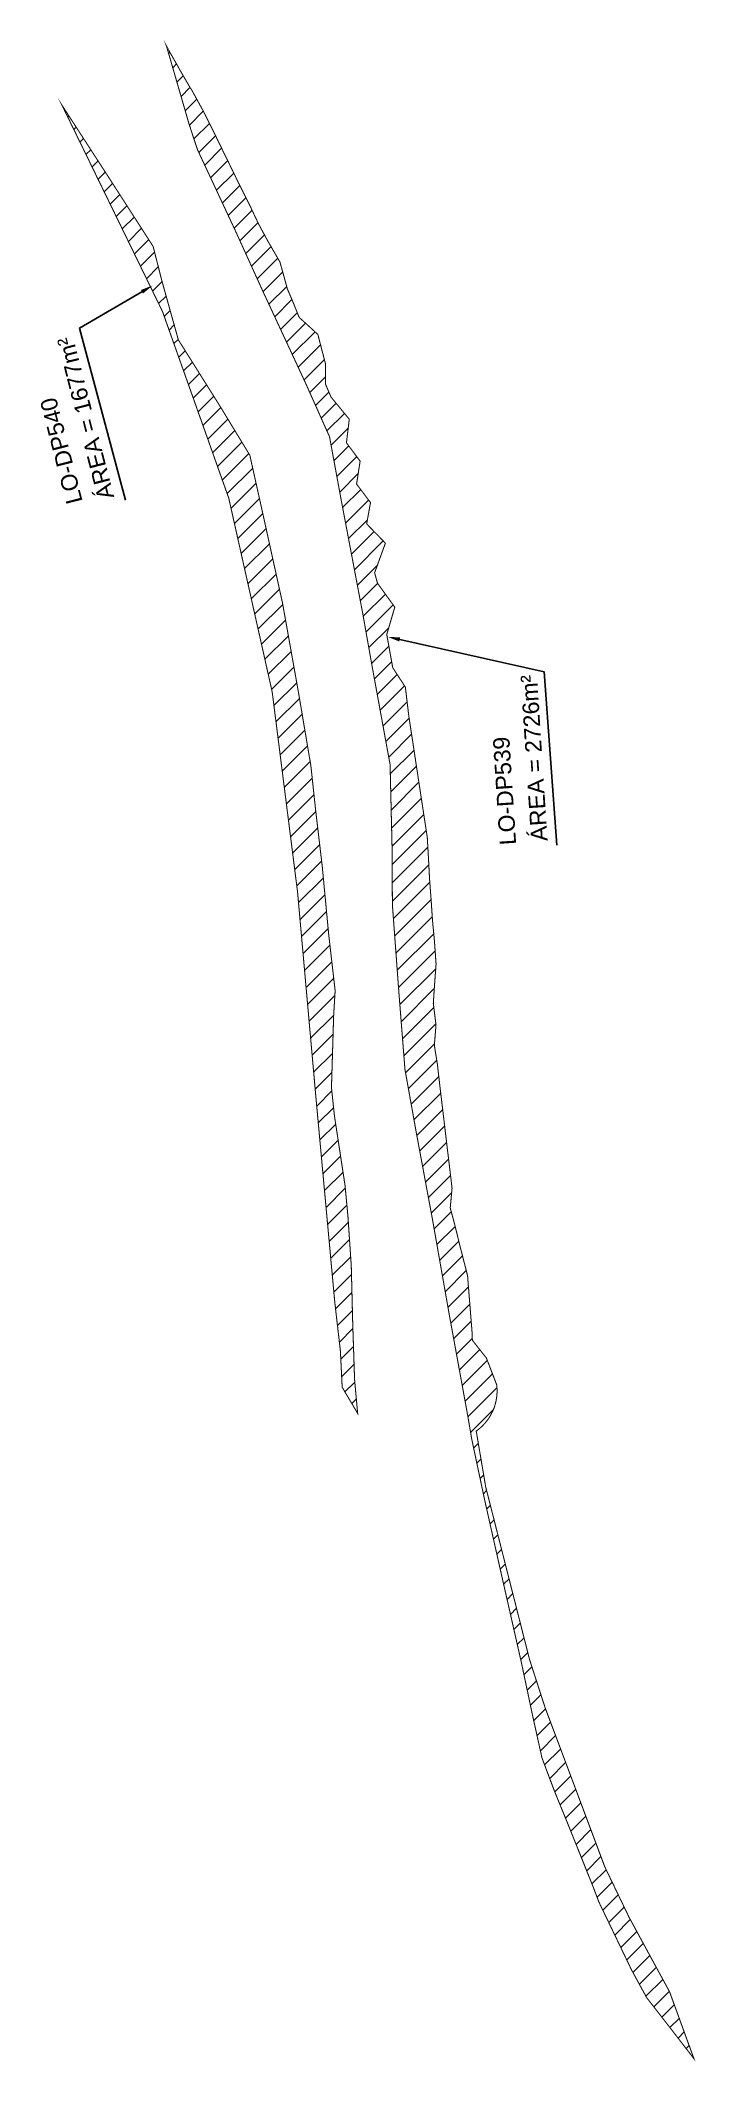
# Model space of a CAD drawing. Header units: metres. Extents: x 287051 to 328239, y 7396995 to 7466021.
# Drawn here: x 301695.1 to 301854.2, y 7442081.8 to 7442573.1 of the extents above; entities that cross this region are included whole.
import ezdxf

# ---------------------------------------------------------------- set-up
doc = ezdxf.new("R2010")
doc.units = ezdxf.units.M
doc.header["$LTSCALE"] = 10
doc.layers.add('DESAPROPRIAÇÃO', color=160, linetype='Continuous')
doc.layers.add('U-HZ-TEXTO-DESAP', color=2, linetype='Continuous')
doc.styles.add('ARIAL', font='arial.ttf')

msp = doc.modelspace()

# ---------------------------------------------------------------- texts
at = {"layer": 'U-HZ-TEXTO-DESAP', "style": 'ARIAL'}
for s, rotation, p in [('ÁREA = 1677m²', 104.3874, (301712.98, 7442462.08, -1456.34)), ('                                                               LO-DP540', 104.3874, (301729.63, 7442366.27, -1456.34)), ('ÁREA = 2726m²', 93.6681, (301818.24, 7442378.52, -1470.34)), ('  LO-DP539', 93.6681, (301810.8, 7442374.49, -1470.34))]:
    msp.add_text(s, height=4, rotation=rotation, dxfattribs=at).set_placement(p)

# ---------------------------------------------------------------- hatches: boundary and pattern name
at = {"layer": 'DESAPROPRIAÇÃO', "transparency": 33554687}
h = msp.add_hatch(dxfattribs=at)
h.set_pattern_fill('ANSI31', color=256)
h.paths.add_polyline_path([(301725.64, 7442571.75), (301726.73, 7442569.77), (301729.32, 7442565.2), (301731.49, 7442561.44), (301731.75, 7442561.1), (301734.47, 7442556.14), (301736.82, 7442551.48), (301738.99, 7442547.01), (301741.25, 7442542.38), (301743.47, 7442537.81), (301745.82, 7442533.13), (301748.01, 7442528.5), (301750.32, 7442524.23), (301753.23, 7442519.19), (301755.03, 7442512.66), (301756.39, 7442509.48), (301757.9, 7442505.74), (301762.43, 7442501.61), (301764.26, 7442494.56), (301764.29, 7442489.52), (301765.63, 7442486.37), (301770.07, 7442480.99), (301769.37, 7442475.26), (301772.7, 7442470.79), (301771.84, 7442465.22), (301775.22, 7442460.73), (301774.29, 7442455.55), (301778.84, 7442450.86), (301776.22, 7442443.66), (301776.92, 7442441.13), (301781.12, 7442435.31), (301779.17, 7442428.65), (301779.88, 7442424.71), (301780.62, 7442420.6), (301783.69, 7442415.86), (301784.53, 7442408.8), (301785.23, 7442404.22), (301785.76, 7442400.72), (301786.55, 7442395.5), (301787.45, 7442389.6), (301788.21, 7442384.59), (301789.01, 7442379.37), (301789.31, 7442374.11), (301789.57, 7442369.15), (301789.96, 7442363.95), (301790.28, 7442359.14), (301790.74, 7442354.3), (301791.15, 7442348.54), (301790.76, 7442343.3), (301790.48, 7442338.97), (301791.13, 7442333.76), (301790.73, 7442328.79), (301791.47, 7442324.21), (301792.06, 7442319.01), (301793.2, 7442309.42), (301793.77, 7442304.61), (301794.35, 7442299.8), (301795.03, 7442294.06), (301794.59, 7442289.29), (301795.68, 7442285.23), (301796.85, 7442280.42), (301798.8, 7442272.8), (301799.01, 7442270.1), (301799.41, 7442265.08), (301799.9, 7442258.92), (301799.95, 7442257.37), (301800.05, 7442257.01), (301803.37, 7442252.78), (301805.87, 7442246.29), (301805.91, 7442245.87), (301805.94, 7442245.46), (301805.96, 7442245.04), (301805.96, 7442244.63), (301805.95, 7442244.21), (301805.92, 7442243.79), (301805.88, 7442243.38), (301805.82, 7442242.96), (301805.75, 7442242.55), (301805.67, 7442242.15), (301805.57, 7442241.74), (301805.45, 7442241.34), (301805.33, 7442240.94), (301805.19, 7442240.55), (301805.03, 7442240.16), (301804.86, 7442239.78), (301804.68, 7442239.41), (301804.49, 7442239.04), (301804.28, 7442238.67), (301804.06, 7442238.32), (301803.83, 7442237.97), (301803.58, 7442237.64), (301803.33, 7442237.31), (301803.06, 7442236.99), (301802.78, 7442236.68), (301802.49, 7442236.38), (301802.19, 7442236.08), (301801.88, 7442235.8), (301801.57, 7442235.54), (301801.24, 7442235.28), (301800.9, 7442235.03), (301803.21, 7442221.43), (301813.84, 7442179.55), (301815.45, 7442174.56), (301817.64, 7442167.77), (301822.06, 7442155.99), (301832.13, 7442129.1), (301838.06, 7442116.78), (301847.86, 7442098.74), (301853.78, 7442082.48), (301848.93, 7442088.77), (301842.29, 7442097.33), (301838.68, 7442103.95), (301830.71, 7442120.52), (301829.4, 7442123.99), (301823.35, 7442139.07), (301819.85, 7442147.64), (301816.87, 7442155.58), (301814.55, 7442166.07), (301811.88, 7442178.72), (301806.67, 7442201.72), (301802.94, 7442218.33), (301799.81, 7442233.08), (301798.77, 7442239.15), (301794.34, 7442263.41), (301790.21, 7442286.84), (301788.23, 7442297.46), (301786.27, 7442307.98), (301783.59, 7442322.95), (301782.08, 7442342.1), (301780.54, 7442362.94), (301780.45, 7442377.37), (301780.29, 7442384.04), (301779.98, 7442397.05), (301775.66, 7442420.66), (301773.33, 7442433.79), (301768.06, 7442461.58), (301765.27, 7442476.72), (301759.46, 7442489.74), (301750.47, 7442509.1), (301749.26, 7442511.69), (301742.32, 7442526.97), (301733.18, 7442546.55), (301733.11, 7442546.75), (301731.18, 7442552.64), (301725.69, 7442571.61)])
h = msp.add_hatch(dxfattribs=at)
h.set_pattern_fill('ANSI31', color=256)
h.paths.add_polyline_path([(301711.53, 7442539.93), (301722.42, 7442522.99), (301724.54, 7442514.65), (301728.55, 7442500.28), (301738.62, 7442484.24), (301745.91, 7442472.23), (301749.84, 7442454.53), (301753.86, 7442436.25), (301757.74, 7442414.5), (301760.73, 7442396.8), (301761.88, 7442386.09), (301763.5, 7442372.31), (301765.05, 7442355.91), (301766.63, 7442342.09), (301766.27, 7442336), (301765.74, 7442318.48), (301766.46, 7442311.67), (301769.04, 7442294.73), (301769.75, 7442287.13), (301770.55, 7442275.19), (301770.9, 7442261.29), (301771.35, 7442247.61), (301772.1, 7442239.32), (301768.34, 7442245.69), (301767.91, 7442254.48), (301766.54, 7442266.4), (301761.93, 7442316.5), (301757.5, 7442366.1), (301751.34, 7442414.71), (301740.79, 7442461.81), (301724.69, 7442507.19), (301700.3, 7442557.29)])

# ---------------------------------------------------------------- linework, layer by layer
at = {"layer": 'DESAPROPRIAÇÃO', "transparency": 33554687, "const_width": 0.25, "flags": 128}
for points in [[(301725.64, 7442571.75), (301726.73, 7442569.77), (301729.32, 7442565.2), (301731.49, 7442561.44), (301731.75, 7442561.1), (301734.47, 7442556.14), (301736.82, 7442551.48), (301738.99, 7442547.01), (301741.25, 7442542.38), (301743.47, 7442537.81), (301745.82, 7442533.13), (301748.01, 7442528.5), (301750.32, 7442524.23), (301753.23, 7442519.19), (301755.03, 7442512.66), (301756.39, 7442509.48), (301757.9, 7442505.74), (301762.43, 7442501.61), (301764.26, 7442494.56), (301764.29, 7442489.52), (301765.63, 7442486.37), (301770.07, 7442480.99), (301769.37, 7442475.26), (301772.7, 7442470.79), (301771.84, 7442465.22), (301775.22, 7442460.73), (301774.29, 7442455.55), (301778.84, 7442450.86), (301776.22, 7442443.66), (301776.92, 7442441.13), (301781.12, 7442435.31), (301779.17, 7442428.65), (301779.88, 7442424.71), (301780.62, 7442420.6), (301783.69, 7442415.86), (301784.53, 7442408.8), (301785.23, 7442404.22), (301785.76, 7442400.72), (301786.55, 7442395.5), (301787.45, 7442389.6), (301788.21, 7442384.59), (301789.01, 7442379.37), (301789.31, 7442374.11), (301789.57, 7442369.15), (301789.96, 7442363.95), (301790.28, 7442359.14), (301790.74, 7442354.3), (301791.15, 7442348.54), (301790.76, 7442343.3), (301790.48, 7442338.97), (301791.13, 7442333.76), (301790.73, 7442328.79), (301791.47, 7442324.21), (301792.06, 7442319.01), (301793.2, 7442309.42), (301793.77, 7442304.61), (301794.35, 7442299.8), (301795.03, 7442294.06), (301794.59, 7442289.29), (301795.68, 7442285.23), (301796.85, 7442280.42), (301798.8, 7442272.8), (301799.01, 7442270.1), (301799.41, 7442265.08), (301799.9, 7442258.92), (301799.95, 7442257.37), (301800.05, 7442257.01), (301803.37, 7442252.78), (301805.87, 7442246.29), (301805.91, 7442245.87), (301805.94, 7442245.46), (301805.96, 7442245.04), (301805.96, 7442244.63), (301805.95, 7442244.21), (301805.92, 7442243.79), (301805.88, 7442243.38), (301805.82, 7442242.96), (301805.75, 7442242.55), (301805.67, 7442242.15), (301805.57, 7442241.74), (301805.45, 7442241.34), (301805.33, 7442240.94), (301805.19, 7442240.55), (301805.03, 7442240.16), (301804.86, 7442239.78), (301804.68, 7442239.41), (301804.49, 7442239.04), (301804.28, 7442238.67), (301804.06, 7442238.32), (301803.83, 7442237.97), (301803.58, 7442237.64), (301803.33, 7442237.31), (301803.06, 7442236.99), (301802.78, 7442236.68), (301802.49, 7442236.38), (301802.19, 7442236.08), (301801.88, 7442235.8), (301801.57, 7442235.54), (301801.24, 7442235.28), (301800.9, 7442235.03), (301803.21, 7442221.43), (301813.84, 7442179.55), (301815.45, 7442174.56), (301817.64, 7442167.77), (301822.06, 7442155.99), (301832.13, 7442129.1), (301838.06, 7442116.78), (301847.86, 7442098.74), (301853.78, 7442082.48), (301853.78, 7442082.48), (301848.93, 7442088.77), (301842.29, 7442097.33), (301838.68, 7442103.95), (301830.71, 7442120.52), (301829.4, 7442123.99), (301823.35, 7442139.07), (301819.85, 7442147.64), (301816.87, 7442155.58), (301814.55, 7442166.07), (301811.88, 7442178.72), (301806.67, 7442201.72), (301802.94, 7442218.33), (301799.81, 7442233.08), (301798.77, 7442239.15), (301794.34, 7442263.41), (301790.21, 7442286.84), (301788.23, 7442297.46), (301786.27, 7442307.98), (301783.59, 7442322.95), (301782.08, 7442342.1), (301780.54, 7442362.94), (301780.45, 7442377.37), (301780.29, 7442384.04), (301779.98, 7442397.05), (301775.66, 7442420.66), (301773.33, 7442433.79), (301768.06, 7442461.58), (301765.27, 7442476.72), (301759.46, 7442489.74), (301750.47, 7442509.1), (301749.26, 7442511.69), (301742.32, 7442526.97), (301733.18, 7442546.55), (301733.11, 7442546.75), (301731.18, 7442552.64), (301725.69, 7442571.61)], [(301711.53, 7442539.93), (301722.42, 7442522.99), (301724.54, 7442514.65), (301728.55, 7442500.28), (301738.62, 7442484.24), (301745.91, 7442472.23), (301749.84, 7442454.53), (301753.86, 7442436.25), (301757.74, 7442414.5), (301760.73, 7442396.8), (301761.88, 7442386.09), (301763.5, 7442372.31), (301765.05, 7442355.91), (301766.63, 7442342.09), (301766.27, 7442336), (301765.74, 7442318.48), (301766.46, 7442311.67), (301769.04, 7442294.73), (301769.75, 7442287.13), (301770.55, 7442275.19), (301770.9, 7442261.29), (301771.35, 7442247.61), (301772.1, 7442239.32), (301768.34, 7442245.69), (301767.91, 7442254.48), (301766.54, 7442266.4), (301761.93, 7442316.5), (301757.5, 7442366.1), (301751.34, 7442414.71), (301740.79, 7442461.81), (301724.69, 7442507.19), (301700.3, 7442557.29)]]:
    msp.add_lwpolyline(points, close=True, dxfattribs=at)
at = {"layer": 'U-HZ-TEXTO-DESAP', "color": 2, "linetype": 'Continuous', "lineweight": -3}
for points, elevation in [([(301719.7, 7442511.97), (301704.52, 7442503.15), (301715.71, 7442461.28)], -1484), ([(301782.31, 7442427.45), (301817.38, 7442419.61), (301820.5, 7442377.43)], -1498)]:
    msp.add_lwpolyline(points, dxfattribs=dict(at, elevation=elevation))
for points in [[(301719.45, 7442512.4, -1484), (301722.29, 7442513.48, -1484), (301719.95, 7442511.54, -1484)], [(301782.2, 7442426.96, -1498), (301779.38, 7442428.1, -1498), (301782.42, 7442427.94, -1498)]]:
    msp.add_solid(points, dxfattribs=at)

msp.set_redraw_order([(e.dxf.handle, doc.entitydb.next_handle()) for e in msp.query("TEXT MTEXT ATTDEF DIMENSION ARC_DIMENSION")])  # texts and dimensions are drawn at this point

doc.saveas('drawing.dxf')
